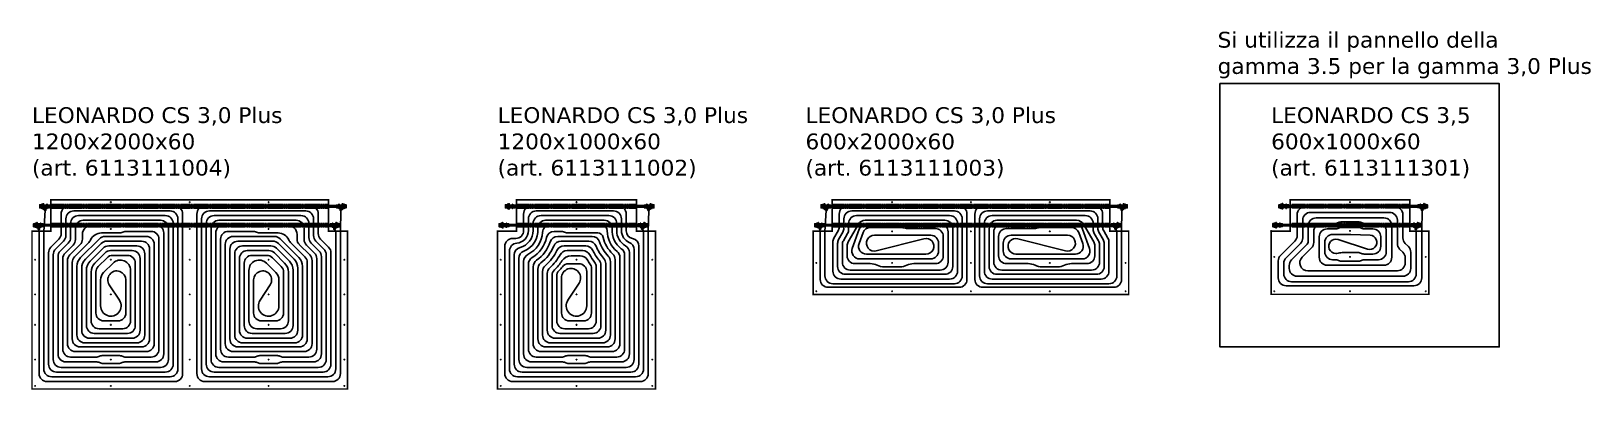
# Model space of a CAD drawing. Header units: millimetres. Extents: x 811 to 39016, y -8361 to 5964.
# Drawn here: x 29130 to 39016, y 3690 to 5964 of the extents above; entities that cross this region are included whole.
import ezdxf

# ---------------------------------------------------------------- set-up
doc = ezdxf.new("R2010")
doc.units = ezdxf.units.MM
doc.linetypes.add('ACAD_ISO02W100', pattern=[15, 12, -3])
doc.linetypes.add('CENTER', pattern=[25.4, 15.875, -3.175, 3.175, -3.175])
for name, color, linetype in [('Pannelli Leonardo', 7, 'Continuous'), ('Raccorderia', 8, 'Continuous'), ('Testi_Cornici', 7, 'Continuous')]:
    doc.layers.add(name, color=color, linetype=linetype)
doc.styles.add('style1', font='verdana.ttf')

msp = doc.modelspace()

# ---------------------------------------------------------------- texts
at = {"layer": 'Testi_Cornici', "char_height": 100, "attachment_point": 1, "style": 'style1'}
for s, insert, width in [('\\pxql;Si utilizza il pannello della\\Pgamma 3.5 per la gamma 3,0 Plus', (36650.2, 5960.1), 2924.822), ('LEONARDO CS 3,0 Plus\\P1200x2000x60\\P(art. 6113111004)', (29135.1, 5482.1), 2564.222), ('LEONARDO CS 3,0 Plus\\P1200x1000x60\\P(art. 6113111002)', (32086.5, 5482.1), 2917.402), ('LEONARDO CS 3,0 Plus\\P600x2000x60\\P(art. 6113111003)', (34037.9, 5482.1), 2950.097), ('LEONARDO CS 3,5\\P600x1000x60\\P(art. 6113111301)', (36989.3, 5482.1), 2640.614)]:
    msp.add_mtext(s, dxfattribs=dict(at, insert=insert, width=width))

# ---------------------------------------------------------------- blocks, each defined once
blk = doc.blocks.new('Nipples 20-CS')
at = {"layer": 'Raccorderia', "linetype": 'ByBlock'}
h = blk.add_hatch(color=9, dxfattribs=at)
h.dxf.hatch_style = 1
h.paths.add_polyline_path([(-21.5, 8.6), (-36.7, 8.6), (-36.7, 0), (-21.5, 0)])
h.paths.add_polyline_path([(-21.5, 0), (-36.7, 0), (-36.7, -8.6), (-21.5, -8.6)])
h = blk.add_hatch(color=256, dxfattribs=at)
h.dxf.hatch_style = 1
h.paths.add_polyline_path([(-18.5, 13), (-21.5, 13), (-21.5, 8.6), (-21.5, 0), (-18.5, 0)])
h.paths.add_polyline_path([(1.1, 8.6), (-18.5, 8.6), (-18.5, 0), (1.1, 0)])
h.paths.add_polyline_path([(1.1, 0), (-18.5, 0), (-9.1, -8.6), (1.1, -8.6)])
h.paths.add_polyline_path([(-18.5, 0), (-21.5, 0), (-21.5, -8.6), (-21.5, -13), (-18.5, -13), (-18.5, -8.6), (-9.1, -8.6)])
h = blk.add_hatch(color=251, dxfattribs=at)
h.dxf.hatch_style = 1
h.paths.add_polyline_path([(25.1, 10), (14.6, 10), (13.7, 13), (10.9, 13), (10.9, 9.7), (7.2, 9.7), (7.2, 14.8), (4.1, 14.8), (4.1, 17), (1.1, 17), (1.1, 13), (1.1, 0), (25.1, 0)])
h.paths.add_polyline_path([(25.1, 0), (1.1, 0), (1.1, -8.6), (1.1, -17), (4.1, -17), (4.1, -14.9), (7.2, -14.9), (7.2, -9.8), (10.9, -9.8), (10.9, -13), (13.7, -13), (14.6, -10), (25.1, -10)])
for p, q in [((-21.5, -8.6), (-21.5, 8.6)), ((1.1, 13), (1.1, -8.6))]:
    blk.add_line(p, q, dxfattribs=at)
blk.add_lwpolyline([(-18.5, 13), (-18.5, 8.6), (1.1, 8.6), (1.1, 17), (4.1, 17), (4.1, 14.8), (7.2, 14.8), (7.2, 9.7), (10.9, 9.7), (10.9, 13), (13.7, 13), (14.6, 10), (25.1, 10), (25.1, -10), (14.6, -10), (13.7, -13), (10.9, -13), (10.9, -9.8), (7.2, -9.8), (7.2, -14.9), (4.1, -14.9), (4.1, -17), (1.1, -17), (1.1, -8.6), (-18.5, -8.6), (-18.5, -13), (-21.5, -13), (-21.5, -8.6), (-36.7, -8.6), (-36.7, 8.6), (-21.5, 8.6), (-21.5, 13)], close=True, dxfattribs=at)
blk = doc.blocks.new('T 20-10-CS')
at = {"layer": 'Raccorderia', "linetype": 'ByBlock'}
h = blk.add_hatch(color=9, dxfattribs=at)
h.dxf.hatch_style = 1
h.paths.add_polyline_path([(-12.8, 8.6), (-28, 8.6), (-28, -8.6), (-12.8, -8.6)])
h = blk.add_hatch(color=256, dxfattribs=at)
h.dxf.hatch_style = 1
h.paths.add_polyline_path([(9.8, 13), (4.4, 13), (4.4, 25.7), (-4.4, 25.7), (-4.4, 13), (-12.8, 13), (-12.8, 8.6), (-12.8, -8.6), (-12.8, -13), (-9.8, -13), (-9.8, -8.6), (9.8, -8.6)])
h = blk.add_hatch(color=251, dxfattribs=at)
h.dxf.hatch_style = 1
h.paths.add_polyline_path([(33.8, 10), (22.8, 10), (21.8, 13), (19.6, 13), (19.6, 9.8), (15.9, 9.8), (15.9, 14.9), (12.8, 14.9), (12.8, 17), (9.8, 17), (9.8, 13), (9.8, 0), (33.8, 0)])
h.paths.add_polyline_path([(33.8, 0), (9.8, 0), (9.8, -8.6), (9.8, -17), (12.8, -17), (12.8, -14.8), (15.9, -14.8), (15.9, -9.7), (19.6, -9.7), (19.6, -13), (21.8, -13), (22.8, -10), (33.8, -10)])
for p, q in [((-12.8, -8.6), (-12.8, 8.6)), ((9.8, -8.6), (9.8, 13))]:
    blk.add_line(p, q, dxfattribs=at)
blk.add_lwpolyline([(9.8, 13), (4.4, 13), (4.4, 25.7), (-4.4, 25.7), (-4.4, 13), (-12.8, 13), (-12.8, 8.6), (-28, 8.6), (-28, -8.6), (-12.8, -8.6), (-12.8, -13), (-9.8, -13), (-9.8, -8.6), (9.8, -8.6), (9.8, -17), (12.8, -17), (12.8, -14.8), (15.9, -14.8), (15.9, -9.7), (19.6, -9.7), (19.6, -13), (21.8, -13), (22.8, -10), (33.8, -10), (33.8, 10), (22.8, 10), (21.8, 13), (19.6, 13), (19.6, 9.8), (15.9, 9.8), (15.9, 14.9), (12.8, 14.9), (12.8, 17), (9.8, 17)], close=True, dxfattribs=at)
blk = doc.blocks.new('Mezzo pannello 35-600X1000')
at = {"color": 252, "linetype": 'ACAD_ISO02W100', "ltscale": 0.01}
for p, q in [((-870, -30.2), (-120.2, -30.2)), ((-870, -52.3), (-120.2, -52.3)), ((-870, -150), (-120.2, -150)), ((-870, -172.1), (-120.2, -172.1))]:
    blk.add_line(p, q, dxfattribs=at)
at = {"color": 251}
for p, q in [((-835, -226.9), (-835, -95)), ((-785, -45), (-215, -45)), ((-250, -80), (-750, -80)), ((-165, -95), (-165, -241.4)), ((-45, -200), (-42.8, -67.2)), ((-800, -130), (-800, -241.4)), ((-765, -262.1), (-765, -165)), ((-715, -115), (-285, -115)), ((-595, -150), (-680, -150)), ((-645, -185), (-595, -185)), ((-450.8, -140.1), (-550.8, -140.1)), ((-549.2, -175), (-450.8, -175)), ((-497.9, -167.5), (-502.1, -167.5)), ((-500, -165.4), (-500, -169.6)), ((-405, -150), (-320, -150)), ((-405, -185), (-355, -185)), ((-235, -165), (-235, -365)), ((-200, -277.1), (-200, -130)), ((-80, -200), (-82.8, -187)), ((-940.4, -353), (-849.6, -262.3)), ((-814.6, -276.8), (-905.4, -367.5)), ((-870.4, -382), (-775.3, -286.9)), ((-730, -200), (-730, -270.4)), ((-695, -365), (-695, -235)), ((-660, -330), (-660, -270)), ((-610, -220), (-495, -220)), ((-576.1, -252.2), (-388.9, -312.8)), ((-373.1, -225.1), (-494.8, -220)), ((-305, -235), (-305, -295)), ((-270, -200), (-270, -330)), ((-150.4, -276.8), (-129.6, -297.5)), ((-80, -470), (-80, -200)), ((-45, -200), (-45, -495)), ((-955, -495), (-955, -388.3)), ((-744.6, -305.8), (-803.5, -364.7)), ((-595, -380), (-610, -380)), ((-583.2, -340.1), (-590.7, -340)), ((-450.8, -335), (-549.2, -335)), ((-450.8, -390), (-549.2, -390)), ((-355, -345), (-405, -345)), ((-320, -380), (-405, -380)), ((-164.6, -333.2), (-185.4, -312.5)), ((-150, -400), (-150, -368.5)), ((-115, -332.8), (-115, -435)), ((-920, -402.8), (-920, -470)), ((-885, -435), (-885, -417.3)), ((-165, -485), (-835, -485)), ((-768.2, -450), (-200, -450)), ((-285, -415), (-645, -415)), ((-95, -545), (-905, -545)), ((-870, -520), (-130, -520))]:
    blk.add_line(p, q, dxfattribs=at)
at = {"color": 31, "linetype": 'CENTER', "true_color": 0xffb997}
for p, q in [((-497.9, -15), (-502.1, -15)), ((-500, -12.9), (-500, -17.1)), ((-1002.1, -197.5), (-997.9, -197.5)), ((-1000, -195.4), (-1000, -199.6)), ((-497.9, -197.5), (-502.1, -197.5)), ((-500, -195.4), (-500, -199.6)), ((-977.9, -362.5), (-982.1, -362.5)), ((-980, -360.4), (-980, -364.6)), ((-497.9, -362.5), (-502.1, -362.5)), ((-500, -360.4), (-500, -364.6)), ((-17.9, -362.5), (-22.1, -362.5)), ((-20, -360.4), (-20, -364.6)), ((-977.9, -580), (-982.1, -580)), ((-980, -577.9), (-980, -582.1)), ((-497.9, -580), (-502.1, -580)), ((-500, -577.9), (-500, -582.1)), ((-17.9, -580), (-22.1, -580)), ((-20, -577.9), (-20, -582.1))]:
    blk.add_line(p, q, dxfattribs=at)
at = {"const_width": 10}
for points in [[(-500, -600.1), (-1000, -600), (-1000, -199.2), (-879.8, -199.2), (-879.8, 0), (-439.9, -0.1)], [(-500, -600.1), (0, -600), (0, -199.2), (-120.2, -199.2), (-120.2, 0), (-560.1, -0.1)]]:
    blk.add_lwpolyline(points, dxfattribs=at)
at = {"color": 11, "const_width": 20}
blk.add_lwpolyline([(-55.6, -41.5), (-903.6, -41.5)], dxfattribs=at)
at = {"color": 171, "linetype": 'Continuous', "const_width": 20}
blk.add_lwpolyline([(-95.6, -161.3), (-943.6, -161.3)], dxfattribs=at)
at = {"color": 4, "linetype": 'Continuous', "true_color": 0x00ffff}
for centre in [(-500, -15), (-1000, -197.5), (-500, -197.5), (-980, -362.5), (-500, -362.5), (-20, -362.5), (-980, -580), (-500, -580), (-20, -580)]:
    blk.add_circle(centre, 1.75, dxfattribs=at)
at = {"color": 251}
blk.add_circle((-500, -167.5), 1.75, dxfattribs=at)
for centre, radius, start, end in [((-785, -95), 50, 90, 180), ((-750, -130), 50, 90, 180), ((-250, -130), 50, 0, 90), ((-215, -95), 50, 0, 90), ((-715, -165), 50, 90, 180), ((-680, -200), 50, 90, 180), ((-645, -235), 50, 90, 180), ((-596.7, -95.1), 55, 271.71993, 294.61998), ((-595, -130), 55, 270, 294.61998), ((-550.8, -195.1), 55, 90, 114.61998), ((-549.2, -230), 55, 90, 114.61998), ((-450.8, -195.1), 55, 65.38002, 90), ((-450.8, -230), 55, 65.38002, 90), ((-405.1, -95), 55, 245.44199, 270.05558), ((-405, -130), 55, 245.38002, 270), ((-355, -235), 50, 0, 90), ((-320, -200), 50, 0, 90), ((-285, -165), 50, 0, 90), ((-885, -226.9), 50, 315, 0), ((-850, -241.4), 50, 315, 0), ((-800, -262.1), 35, 315, 0), ((-780, -270.4), 50, 315, 0), ((-610, -270), 50, 90, 180), ((-590, -295), 45, 72.06261, 269.1), ((-375, -270), 45, 252.06261, 87.63), ((-355, -295), 50, 270, 0), ((-150, -277.1), 50, 180, 225), ((-115, -241.4), 50, 180, 225), ((-905, -388.3), 50, 135, 180), ((-870, -402.8), 50, 135, 180), ((-835, -417.3), 50, 135, 180), ((-768.2, -400), 50, 135, 270), ((-645, -365), 50, 180, 270), ((-610, -330), 50, 180, 270), ((-595, -435), 55, 65.38002, 90), ((-582.3, -285.1), 55, 269.1, 287.54836), ((-549.2, -335), 55, 245.38002, 270), ((-549.2, -390), 55, 90, 107.54836), ((-450.8, -390), 55, 65.38002, 90), ((-450.8, -335), 55, 270, 294.61998), ((-405, -290), 55, 245.38002, 270), ((-405, -435), 55, 90, 114.61998), ((-320, -330), 50, 270, 0), ((-285, -365), 50, 270, 0), ((-200, -368.5), 50, 0, 45), ((-165, -332.8), 50, 0, 45), ((-870, -470), 50, 180, 270), ((-835, -435), 50, 180, 270), ((-200, -400), 50, 270, 0), ((-165, -435), 50, 270, 0), ((-130, -470), 50, 270, 0), ((-905, -495), 50, 180, 270), ((-95, -495), 50, 270, 0)]:
    blk.add_arc(centre, radius, start, end, dxfattribs=at)
at = {"linetype": 'ByBlock', "rotation": 180}
for p in [(-925.1, -41.5), (-965.1, -161.3)]:
    blk.add_blockref('Nipples 20-CS', p, dxfattribs=at)
at = {"linetype": 'ByBlock', "xscale": -1, "rotation": 180}
for p in [(-42.8, -41.5), (-82.8, -161.3)]:
    blk.add_blockref('T 20-10-CS', p, dxfattribs=at)
blk = doc.blocks.new('Pannello 3Plus-1200x2000')
at = {"color": 200}
for p, q in [((-1925, -200), (-1916.9, -67.4)), ((-1815, -90.1), (-1815, -214.1)), ((-1095, -40.1), (-1765, -40.1)), ((-1735, -70.1), (-1125, -70.1)), ((-1045, -1102.5), (-1045, -90.1)), ((-955, -1102.5), (-955, -90.1)), ((-905, -40.1), (-235, -40.1)), ((-265, -70.1), (-875, -70.1)), ((-185, -90.1), (-185, -214.1)), ((-45, -200), (-42.5, -67.4)), ((-1955, -200), (-1956.9, -187.2)), ((-1785, -226.5), (-1785, -120.1)), ((-1755, -150.1), (-1755, -239)), ((-1725, -251.4), (-1725, -180.1)), ((-1155, -100.1), (-1705, -100.1)), ((-1675, -130.1), (-1185, -130.1)), ((-1215, -160.1), (-1620, -160.1)), ((-1135, -180.1), (-1135, -1012.5)), ((-1105, -1042.5), (-1105, -150.1)), ((-1075, -120.1), (-1075, -1072.5)), ((-925, -120.1), (-925, -1072.5)), ((-895, -1042.5), (-895, -150.1)), ((-865, -180.1), (-865, -1012.5)), ((-845, -100.1), (-295, -100.1)), ((-325, -130.1), (-815, -130.1)), ((-785, -160.1), (-380, -160.1)), ((-275, -251.4), (-275, -180.1)), ((-245, -150.1), (-245, -239)), ((-215, -226.5), (-215, -120.1)), ((-75, -200), (-82.5, -187.2)), ((-1955, -200), (-1955, -1102.5)), ((-1925, -1072.5), (-1925, -200)), ((-1829.6, -249.5), (-1880.4, -300.2)), ((-1850.4, -312.6), (-1799.6, -261.9)), ((-1769.6, -274.3), (-1820.4, -325)), ((-1790.4, -337.5), (-1739.6, -286.7)), ((-1694.6, -284.2), (-1760.4, -349.9)), ((-1730.4, -362.3), (-1643, -275)), ((-1572.6, -246.9), (-1691.6, -365.9)), ((-1680, -220.1), (-1680, -248.8)), ((-1661.6, -377), (-1561.6, -276.9)), ((-1560, -210.1), (-1450, -210.1)), ((-1275, -232.3), (-1537.2, -232.3)), ((-1526.2, -262.3), (-1305, -262.3)), ((-1335, -292.3), (-1513.8, -292.3)), ((-1398, -200.1), (-1245, -200.1)), ((-1225, -912.5), (-1225, -282.3)), ((-1195, -250.1), (-1195, -947.5)), ((-1165, -977.5), (-1165, -210.1)), ((-835, -977.5), (-835, -210.1)), ((-805, -250.1), (-805, -947.5)), ((-775, -912.5), (-775, -282.3)), ((-602, -200.1), (-755, -200.1)), ((-725, -232.3), (-462.8, -232.3)), ((-473.8, -262.3), (-695, -262.3)), ((-665, -292.3), (-486.2, -292.3)), ((-440, -210.1), (-550, -210.1)), ((-338.4, -377), (-438.4, -276.9)), ((-427.4, -246.9), (-308.4, -365.9)), ((-269.6, -362.3), (-357, -275)), ((-320, -220.1), (-320, -248.8)), ((-305.4, -284.2), (-239.6, -349.9)), ((-209.6, -337.5), (-260.4, -286.7)), ((-230.4, -274.3), (-179.6, -325)), ((-149.6, -312.6), (-200.4, -261.9)), ((-170.4, -249.5), (-119.6, -300.2)), ((-75, -1072.5), (-75, -200)), ((-45, -200), (-45, -1102.5)), ((-1895, -335.5), (-1895, -1042.5)), ((-1865, -1012.5), (-1865, -348)), ((-1835, -360.4), (-1835, -977.5)), ((-1805, -947.5), (-1805, -372.8)), ((-1775, -385.2), (-1775, -912.5)), ((-1549.1, -306.9), (-1631.6, -389.4)), ((-1601.6, -401.8), (-1536.7, -336.9)), ((-1524.3, -366.9), (-1580.4, -423)), ((-1501.3, -322.3), (-1365, -322.3)), ((-1395, -352.3), (-1488.9, -352.3)), ((-1315, -372.3), (-1315, -827.5)), ((-1285, -857.5), (-1285, -342.3)), ((-1255, -312.3), (-1255, -882.5)), ((-745, -312.3), (-745, -882.5)), ((-715, -857.5), (-715, -342.3)), ((-685, -372.3), (-685, -827.5)), ((-498.7, -322.3), (-635, -322.3)), ((-605, -352.3), (-511.1, -352.3)), ((-475.7, -366.9), (-419.6, -423)), ((-398.4, -401.8), (-463.3, -336.9)), ((-450.9, -306.9), (-368.4, -389.4)), ((-225, -385.2), (-225, -912.5)), ((-195, -947.5), (-195, -372.8)), ((-165, -360.4), (-165, -977.5)), ((-135, -1012.5), (-135, -348)), ((-105, -335.5), (-105, -1042.5)), ((-1745, -882.5), (-1745, -397.7)), ((-1715, -422.5), (-1715, -857.5)), ((-1685, -827.5), (-1685, -433.5)), ((-1655, -446), (-1655, -797.5)), ((-1625, -767.5), (-1625, -458.4)), ((-1595, -458.4), (-1595, -717.9)), ((-1545.9, -461.2), (-1486.1, -401.4)), ((-1375, -447.4), (-1375, -767.5)), ((-1345, -797.5), (-1345, -402.3)), ((-655, -797.5), (-655, -402.3)), ((-625, -447.4), (-625, -767.5)), ((-454.1, -461.2), (-513.9, -401.4)), ((-405, -458.4), (-405, -717.9)), ((-375, -767.5), (-375, -458.4)), ((-345, -446), (-345, -797.5)), ((-315, -827.5), (-315, -433.5)), ((-285, -422.5), (-285, -857.5)), ((-255, -882.5), (-255, -397.7)), ((-1565, -672.9), (-1565, -507.2)), ((-1509.8, -539.1), (-1445.6, -637.3)), ((-1405, -717.9), (-1405, -507.9)), ((-595, -717.9), (-595, -507.9)), ((-490.2, -539.1), (-554.4, -637.3)), ((-435, -672.9), (-435, -507.2)), ((-1545, -767.9), (-1455, -767.9)), ((-455, -767.9), (-545, -767.9)), ((-1365, -877.5), (-1635, -877.5)), ((-1605, -847.5), (-1395, -847.5)), ((-1425, -817.5), (-1575, -817.5)), ((-635, -877.5), (-365, -877.5)), ((-395, -847.5), (-605, -847.5)), ((-575, -817.5), (-425, -817.5)), ((-1725, -962.5), (-1275, -962.5)), ((-1305, -932.5), (-1695, -932.5)), ((-1665, -907.5), (-1335, -907.5)), ((-1450, -987.5), (-1550, -987.5)), ((-275, -962.5), (-725, -962.5)), ((-695, -932.5), (-305, -932.5)), ((-335, -907.5), (-665, -907.5)), ((-550, -987.5), (-450, -987.5)), ((-1185, -1062.5), (-1815, -1062.5)), ((-1785, -1027.5), (-1593.6, -1027.5)), ((-1593.6, -997.5), (-1755, -997.5)), ((-1550, -1037.5), (-1450, -1037.5)), ((-1245, -997.5), (-1406.4, -997.5)), ((-1406.4, -1027.5), (-1215, -1027.5)), ((-815, -1062.5), (-185, -1062.5)), ((-593.6, -1027.5), (-785, -1027.5)), ((-755, -997.5), (-593.6, -997.5)), ((-450, -1037.5), (-550, -1037.5)), ((-406.4, -997.5), (-245, -997.5)), ((-215, -1027.5), (-406.4, -1027.5)), ((-1905, -1152.5), (-1095, -1152.5)), ((-1125, -1122.5), (-1875, -1122.5)), ((-1845, -1092.5), (-1155, -1092.5)), ((-95, -1152.5), (-905, -1152.5)), ((-875, -1122.5), (-125, -1122.5)), ((-155, -1092.5), (-845, -1092.5))]:
    blk.add_line(p, q, dxfattribs=at)
at = {"color": 252, "linetype": 'ACAD_ISO02W100', "ltscale": 0.01}
for p, q in [((-1000, -30.4), (-1879.8, -30.4)), ((-1000, -52.5), (-1879.8, -52.5)), ((-1000, -30.4), (-120.2, -30.4)), ((-1000, -52.5), (-120.2, -52.5)), ((-1000, -150.2), (-1879.8, -150.2)), ((-1000, -172.2), (-1879.8, -172.2)), ((-1000, -150.2), (-120.2, -150.2)), ((-1000, -172.2), (-120.2, -172.2))]:
    blk.add_line(p, q, dxfattribs=at)
at = {"color": 31, "linetype": 'CENTER', "true_color": 0xffb997}
for p, q in [((-1502.1, -15), (-1497.9, -15)), ((-1500, -12.9), (-1500, -17.1)), ((-997.9, -15), (-1002.1, -15)), ((-1002.1, -15), (-997.9, -15)), ((-1000, -12.9), (-1000, -17.1)), ((-1000, -12.9), (-1000, -17.1)), ((-497.9, -15), (-502.1, -15)), ((-500, -12.9), (-500, -17.1)), ((-1497.9, -185), (-1502.1, -185)), ((-1500, -182.9), (-1500, -187.1)), ((-997.9, -185), (-1002.1, -185)), ((-1000, -182.9), (-1000, -187.1)), ((-497.9, -185), (-502.1, -185)), ((-500, -182.9), (-500, -187.1)), ((-1977.9, -380), (-1982.1, -380)), ((-1980, -377.9), (-1980, -382.1)), ((-1497.9, -380), (-1502.1, -380)), ((-1500, -377.9), (-1500, -382.1)), ((-997.9, -380), (-1002.1, -380)), ((-1000, -377.9), (-1000, -382.1)), ((-497.9, -380), (-502.1, -380)), ((-500, -377.9), (-500, -382.1)), ((-17.9, -380), (-22.1, -380)), ((-20, -377.9), (-20, -382.1)), ((-1977.9, -600), (-1982.1, -600)), ((-1980, -597.9), (-1980, -602.1)), ((-1497.9, -600), (-1502.1, -600)), ((-1500, -597.9), (-1500, -602.1)), ((-997.9, -600), (-1002.1, -600)), ((-1000, -597.9), (-1000, -602.1)), ((-497.9, -600), (-502.1, -600)), ((-500, -597.9), (-500, -602.1)), ((-17.9, -600), (-22.1, -600)), ((-20, -597.9), (-20, -602.1)), ((-1977.9, -793), (-1982.1, -793)), ((-1980, -790.9), (-1980, -795.1)), ((-1497.9, -793), (-1502.1, -793)), ((-1500, -790.9), (-1500, -795.1)), ((-997.9, -793), (-1002.1, -793)), ((-1000, -790.9), (-1000, -795.1)), ((-497.9, -793), (-502.1, -793)), ((-500, -790.9), (-500, -795.1)), ((-17.9, -793), (-22.1, -793)), ((-20, -790.9), (-20, -795.1)), ((-1977.9, -1013), (-1982.1, -1013)), ((-1980, -1010.9), (-1980, -1015.1)), ((-1497.9, -1013), (-1502.1, -1013)), ((-1500, -1010.9), (-1500, -1015.1)), ((-997.9, -1013), (-1002.1, -1013)), ((-1000, -1010.9), (-1000, -1015.1)), ((-497.9, -1013), (-502.1, -1013)), ((-500, -1010.9), (-500, -1015.1)), ((-17.9, -1013), (-22.1, -1013)), ((-20, -1010.9), (-20, -1015.1)), ((-1977.9, -1180), (-1982.1, -1180)), ((-1980, -1177.9), (-1980, -1182.1)), ((-1497.9, -1180), (-1502.1, -1180)), ((-1500, -1177.9), (-1500, -1182.1)), ((-997.9, -1180), (-1002.1, -1180)), ((-1000, -1177.9), (-1000, -1182.1)), ((-497.9, -1180), (-502.1, -1180)), ((-500, -1177.9), (-500, -1182.1)), ((-17.9, -1180), (-22.1, -1180)), ((-20, -1177.9), (-20, -1182.1))]:
    blk.add_line(p, q, dxfattribs=at)
at = {"const_width": 10}
for points in [[(-1000, 0), (-1879.8, 0), (-1879.8, -199.2), (-2000, -199.2), (-2000, -1200), (-1000, -1200)], [(-1000, 0), (-120.2, 0), (-120.2, -199.2), (0, -199.2), (0, -1200), (-1000, -1200)]]:
    blk.add_lwpolyline(points, dxfattribs=at)
at = {"color": 11, "const_width": 20}
for points in [[(-1903.6, -41.5), (-1000, -41.5)], [(-55.6, -41.5), (-1000, -41.5)]]:
    blk.add_lwpolyline(points, dxfattribs=at)
at = {"color": 171, "linetype": 'Continuous', "const_width": 20}
for points in [[(-1943.6, -161.3), (-1000, -161.5)], [(-95.6, -161.5), (-1000, -161.5)]]:
    blk.add_lwpolyline(points, dxfattribs=at)
at = {"color": 4, "linetype": 'Continuous', "true_color": 0x00ffff}
for centre in [(-1500, -15), (-1000, -15), (-1000, -15), (-500, -15), (-1500, -185), (-1000, -185), (-500, -185), (-1980, -380), (-1500, -380), (-1000, -380), (-500, -380), (-20, -380), (-1980, -600), (-1500, -600), (-1000, -600), (-500, -600), (-20, -600), (-1980, -793), (-1500, -793), (-1000, -793), (-500, -793), (-20, -793), (-1980, -1013), (-1500, -1013), (-1000, -1013), (-500, -1013), (-20, -1013), (-1980, -1180), (-1500, -1180), (-1000, -1180), (-500, -1180), (-20, -1180)]:
    blk.add_circle(centre, 1.75, dxfattribs=at)
at = {"color": 200}
for centre, radius, start, end in [((-1765, -90.1), 50, 90, 180), ((-1735, -120.1), 50, 90, 180), ((-1125, -120.1), 50, 0, 90), ((-1095, -90.1), 50, 0, 90), ((-905, -90.1), 50, 90, 180), ((-875, -120.1), 50, 90, 180), ((-265, -120.1), 50, 0, 90), ((-235, -90.1), 50, 0, 90), ((-1705, -150.1), 50, 90, 180), ((-1675, -180.1), 50, 90, 180), ((-1620, -220.1), 60, 90, 180), ((-1215, -210.1), 50, 0, 90), ((-1185, -180.1), 50, 0, 90), ((-1155, -150.1), 50, 0, 90), ((-845, -150.1), 50, 90, 180), ((-815, -180.1), 50, 90, 180), ((-785, -210.1), 50, 90, 180), ((-380, -220.1), 60, 0, 90), ((-325, -180.1), 50, 0, 90), ((-295, -150.1), 50, 0, 90), ((-1865, -214.1), 50, 315, 0), ((-1835, -226.5), 50, 315, 0), ((-1805, -239), 50, 315, 0), ((-1775, -251.4), 50, 315, 0), ((-1730, -248.8), 50, 315, 0), ((-1696.1, -221.9), 75, 315, 335.09636), ((-1560, -285.1), 75, 90, 155.09636), ((-1537.2, -282.3), 50, 90, 135), ((-1526.2, -312.3), 50, 90, 135), ((-1513.8, -342.3), 50, 90, 135), ((-1450, -140.1), 70, 270, 291.78679), ((-1398, -270.1), 70, 90, 111.78679), ((-1335, -342.3), 50, 0, 90), ((-1305, -312.3), 50, 0, 90), ((-1275, -282.3), 50, 0, 90), ((-1245, -250.1), 50, 0, 90), ((-755, -250.1), 50, 90, 180), ((-725, -282.3), 50, 90, 180), ((-695, -312.3), 50, 90, 180), ((-665, -342.3), 50, 90, 180), ((-602, -270.1), 70, 68.21321, 90), ((-550, -140.1), 70, 248.21321, 270), ((-486.2, -342.3), 50, 45, 90), ((-473.8, -312.3), 50, 45, 90), ((-462.8, -282.3), 50, 45, 90), ((-440, -285.1), 75, 24.90364, 90), ((-303.9, -221.9), 75, 204.90364, 225), ((-270, -248.8), 50, 180, 225), ((-225, -251.4), 50, 180, 225), ((-195, -239), 50, 180, 225), ((-165, -226.5), 50, 180, 225), ((-135, -214.1), 50, 180, 225), ((-1845, -335.5), 50, 135, 180), ((-1815, -348), 50, 135, 180), ((-1785, -360.4), 50, 135, 180), ((-1755, -372.8), 50, 135, 180), ((-1725, -385.2), 50, 135, 180), ((-1695, -397.7), 50, 135, 180), ((-1635, -422.5), 80, 135, 180), ((-1605, -433.5), 80, 135, 180), ((-1575, -446), 80, 135, 180), ((-1501.3, -372.3), 50, 90, 135), ((-1488.9, -402.3), 50, 90, 135), ((-1440.1, -447.4), 65.1, 0, 135), ((-1395, -402.3), 50, 0, 90), ((-1365, -372.3), 50, 0, 90), ((-635, -372.3), 50, 90, 180), ((-605, -402.3), 50, 90, 180), ((-559.9, -447.4), 65.1, 45, 180), ((-511.1, -402.3), 50, 45, 90), ((-498.7, -372.3), 50, 45, 90), ((-425, -446), 80, 0, 45), ((-395, -433.5), 80, 0, 45), ((-365, -422.5), 80, 0, 45), ((-305, -397.7), 50, 0, 45), ((-275, -385.2), 50, 0, 45), ((-245, -372.8), 50, 0, 45), ((-215, -360.4), 50, 0, 45), ((-185, -348), 50, 0, 45), ((-155, -335.5), 50, 0, 45), ((-1545, -458.4), 80, 135, 180), ((-1545, -458.4), 50, 135, 180), ((-1499.9, -507.2), 65.1, 135, 180), ((-1462.1, -507.9), 57.1, 0, 213.1837), ((-537.9, -507.9), 57.1, 326.8163, 180), ((-500.1, -507.2), 65.1, 0, 45), ((-455, -458.4), 50, 0, 45), ((-455, -458.4), 80, 0, 45), ((-1500, -672.9), 65, 180, 33.1837), ((-500, -672.9), 65, 146.8163, 0), ((-1575, -767.5), 50, 180, 270), ((-1545, -717.9), 50, 180, 270), ((-1455, -717.9), 50, 270, 0), ((-1425, -767.5), 50, 270, 0), ((-575, -767.5), 50, 180, 270), ((-545, -717.9), 50, 180, 270), ((-455, -717.9), 50, 270, 0), ((-425, -767.5), 50, 270, 0), ((-1695, -882.5), 50, 180, 270), ((-1665, -857.5), 50, 180, 270), ((-1635, -827.5), 50, 180, 270), ((-1605, -797.5), 50, 180, 270), ((-1395, -797.5), 50, 270, 0), ((-1365, -827.5), 50, 270, 0), ((-1335, -857.5), 50, 270, 0), ((-1305, -882.5), 50, 270, 0), ((-695, -882.5), 50, 180, 270), ((-665, -857.5), 50, 180, 270), ((-635, -827.5), 50, 180, 270), ((-605, -797.5), 50, 180, 270), ((-395, -797.5), 50, 270, 0), ((-365, -827.5), 50, 270, 0), ((-335, -857.5), 50, 270, 0), ((-305, -882.5), 50, 270, 0), ((-1785, -977.5), 50, 180, 270), ((-1755, -947.5), 50, 180, 270), ((-1725, -912.5), 50, 180, 270), ((-1550, -1037.5), 50, 90, 115.84193), ((-1450, -1037.5), 50, 64.15807, 90), ((-1275, -912.5), 50, 270, 0), ((-1245, -947.5), 50, 270, 0), ((-1215, -977.5), 50, 270, 0), ((-785, -977.5), 50, 180, 270), ((-755, -947.5), 50, 180, 270), ((-725, -912.5), 50, 180, 270), ((-550, -1037.5), 50, 90, 115.84193), ((-450, -1037.5), 50, 64.15807, 90), ((-275, -912.5), 50, 270, 0), ((-245, -947.5), 50, 270, 0), ((-215, -977.5), 50, 270, 0), ((-1875, -1072.5), 50, 180, 270), ((-1845, -1042.5), 50, 180, 270), ((-1815, -1012.5), 50, 180, 270), ((-1593.6, -947.5), 50, 270, 295.84193), ((-1593.6, -1077.5), 50, 64.15807, 90), ((-1550, -987.5), 50, 244.15807, 270), ((-1450, -987.5), 50, 270, 295.84193), ((-1406.4, -947.5), 50, 244.15807, 270), ((-1406.4, -1077.5), 50, 90, 115.84193), ((-1185, -1012.5), 50, 270, 0), ((-1155, -1042.5), 50, 270, 0), ((-1125, -1072.5), 50, 270, 0), ((-875, -1072.5), 50, 180, 270), ((-845, -1042.5), 50, 180, 270), ((-815, -1012.5), 50, 180, 270), ((-593.6, -947.5), 50, 270, 295.84193), ((-593.6, -1077.5), 50, 64.15807, 90), ((-550, -987.5), 50, 244.15807, 270), ((-450, -987.5), 50, 270, 295.84193), ((-406.4, -947.5), 50, 244.15807, 270), ((-406.4, -1077.5), 50, 90, 115.84193), ((-185, -1012.5), 50, 270, 0), ((-155, -1042.5), 50, 270, 0), ((-125, -1072.5), 50, 270, 0), ((-1905, -1102.5), 50, 180, 270), ((-1095, -1102.5), 50, 270, 0), ((-905, -1102.5), 50, 180, 270), ((-95, -1102.5), 50, 270, 0)]:
    blk.add_arc(centre, radius, start, end, dxfattribs=at)
at = {"linetype": 'ByBlock', "rotation": 180}
for p in [(-1916.4, -41.5), (-1956.4, -161.3)]:
    blk.add_blockref('T 20-10-CS', p, dxfattribs=at)
at = {"linetype": 'ByBlock', "xscale": -1, "rotation": 180}
for p in [(-42.8, -41.5), (-82.8, -161.3)]:
    blk.add_blockref('T 20-10-CS', p, dxfattribs=at)
blk = doc.blocks.new('Mezzo pannello 3Plus-1200x1000')
at = {"color": 252, "linetype": 'ACAD_ISO02W100', "ltscale": 0.01}
for p, q in [((-880, -30.4), (-120.2, -30.4)), ((-880, -52.5), (-120.2, -52.5)), ((-880, -150.2), (-120.2, -150.2)), ((-880, -172.2), (-120.2, -172.2))]:
    blk.add_line(p, q, dxfattribs=at)
at = {"color": 200}
for p, q in [((-835, -90.1), (-835, -195)), ((-235, -40.1), (-785, -40.1)), ((-755, -70.1), (-265, -70.1)), ((-185, -196), (-185, -90.1)), ((-45, -200), (-42.5, -67.4)), ((-805, -195), (-805, -120.1)), ((-775, -150.1), (-775, -195)), ((-295, -100.1), (-725, -100.1)), ((-695.6, -130.1), (-324.3, -130.1)), ((-340.9, -160.1), (-665.5, -160.1)), ((-245, -196), (-245, -150.1)), ((-215, -120.1), (-215, -196)), ((-75, -200), (-82.5, -187.2)), ((-955, -295), (-955, -1102.5)), ((-885, -245), (-905, -245)), ((-641.1, -200.1), (-602, -200.1)), ((-401.4, -232.3), (-619, -232.3)), ((-598, -262.3), (-422.4, -262.3)), ((-441.7, -292.3), (-578.6, -292.3)), ((-550, -210.1), (-365.6, -210.1)), ((-105, -1042.5), (-105, -294)), ((-75, -200), (-75, -1072.5)), ((-45, -1102.5), (-45, -200)), ((-925, -1072.5), (-925, -324.6)), ((-895, -349.9), (-895, -1042.5)), ((-865, -1012.5), (-865, -371.6)), ((-835, -391), (-835, -977.5)), ((-560.2, -322.3), (-460.3, -322.3)), ((-475.8, -354.9), (-533.5, -354.9)), ((-285, -857.5), (-285, -392)), ((-255, -379.3), (-255, -882.5)), ((-225, -912.5), (-225, -365.7)), ((-195, -350.9), (-195, -947.5)), ((-165, -977.5), (-165, -334.6)), ((-135, -316), (-135, -1012.5)), ((-805, -947.5), (-805, -408.5)), ((-775, -424.8), (-775, -912.5)), ((-745, -882.5), (-745, -439.9)), ((-715, -454.2), (-715, -857.5)), ((-685, -827.5), (-685, -467.8)), ((-655, -480.7), (-655, -797.5)), ((-625, -767.5), (-625, -484.4)), ((-550, -405.1), (-485, -405.1)), ((-435, -455.1), (-435, -672.9)), ((-405, -717.9), (-405, -435.5)), ((-375, -425.8), (-375, -767.5)), ((-345, -797.5), (-345, -414.8)), ((-315, -403.9), (-315, -827.5)), ((-595, -495.8), (-595, -717.9)), ((-554.4, -637.3), (-483.5, -529)), ((-545, -767.9), (-455, -767.9)), ((-365, -877.5), (-635, -877.5)), ((-605, -847.5), (-395, -847.5)), ((-425, -817.5), (-575, -817.5)), ((-725, -962.5), (-275, -962.5)), ((-305, -932.5), (-695, -932.5)), ((-665, -907.5), (-335, -907.5)), ((-450, -987.5), (-550, -987.5)), ((-185, -1062.5), (-815, -1062.5)), ((-785, -1027.5), (-593.6, -1027.5)), ((-593.6, -997.5), (-755, -997.5)), ((-550, -1037.5), (-450, -1037.5)), ((-245, -997.5), (-406.4, -997.5)), ((-406.4, -1027.5), (-215, -1027.5)), ((-905, -1152.5), (-95, -1152.5)), ((-125, -1122.5), (-875, -1122.5)), ((-845, -1092.5), (-155, -1092.5))]:
    blk.add_line(p, q, dxfattribs=at)
at = {"color": 31, "linetype": 'CENTER', "true_color": 0xffb997}
for p, q in [((-502.1, -15), (-497.9, -15)), ((-500, -12.9), (-500, -17.1)), ((-502.1, -185), (-497.9, -185)), ((-500, -182.9), (-500, -187.1)), ((-982.1, -380), (-977.9, -380)), ((-980, -377.9), (-980, -382.1)), ((-502.1, -380), (-497.9, -380)), ((-500, -377.9), (-500, -382.1)), ((-22.1, -380), (-17.9, -380)), ((-20, -377.9), (-20, -382.1)), ((-982.1, -600), (-977.9, -600)), ((-980, -597.9), (-980, -602.1)), ((-502.1, -600), (-497.9, -600)), ((-500, -597.9), (-500, -602.1)), ((-22.1, -600), (-17.9, -600)), ((-20, -597.9), (-20, -602.1)), ((-982.1, -793), (-977.9, -793)), ((-980, -790.9), (-980, -795.1)), ((-502.1, -793), (-497.9, -793)), ((-500, -790.9), (-500, -795.1)), ((-22.1, -793), (-17.9, -793)), ((-20, -790.9), (-20, -795.1)), ((-982.1, -1013), (-977.9, -1013)), ((-980, -1010.9), (-980, -1015.1)), ((-502.1, -1013), (-497.9, -1013)), ((-500, -1010.9), (-500, -1015.1)), ((-22.1, -1013), (-17.9, -1013)), ((-20, -1010.9), (-20, -1015.1)), ((-982.1, -1180), (-977.9, -1180)), ((-980, -1177.9), (-980, -1182.1)), ((-502.1, -1180), (-497.9, -1180)), ((-500, -1177.9), (-500, -1182.1)), ((-22.1, -1180), (-17.9, -1180)), ((-20, -1177.9), (-20, -1182.1))]:
    blk.add_line(p, q, dxfattribs=at)
at = {"const_width": 10}
for points in [[(0, -1200), (0, -199.2), (-120.2, -199.2), (-120.2, 0), (-879.8, 0), (-879.8, -199.2), (-1000, -199.2), (-1000, -1200)], [(-382.6, -198.4), (-382.6, -198.4)]]:
    blk.add_lwpolyline(points, close=True, dxfattribs=at)
at = {"color": 11, "const_width": 20}
blk.add_lwpolyline([(-55.6, -41.5), (-903.6, -41.5)], dxfattribs=at)
at = {"color": 171, "linetype": 'Continuous', "const_width": 20}
blk.add_lwpolyline([(-95.6, -161.3), (-943.6, -161.3)], dxfattribs=at)
at = {"color": 4, "linetype": 'Continuous', "true_color": 0x00ffff}
for centre in [(-500, -15), (-500, -185), (-980, -380), (-500, -380), (-20, -380), (-980, -600), (-500, -600), (-20, -600), (-980, -793), (-500, -793), (-20, -793), (-980, -1013), (-500, -1013), (-20, -1013), (-980, -1180), (-500, -1180), (-20, -1180)]:
    blk.add_circle(centre, 1.75, dxfattribs=at)
at = {"color": 200}
for centre, radius, start, end in [((-785, -90.1), 50, 90, 180), ((-755, -120.1), 50, 90, 180), ((-265, -120.1), 50, 0, 90), ((-235, -90.1), 50, 0, 90), ((-885, -195), 50, 270, 0), ((-885, -195), 80, 274.41173, 0), ((-885, -195), 110, 284.47751, 0), ((-885, -195), 140, 291.61827, 4.49781), ((-725, -150.1), 50, 90, 180), ((-695.6, -180.1), 50, 90, 184.49781), ((-665.5, -210.1), 50, 90, 176.06433), ((-340.9, -196), 35.9, 0, 90), ((-324.3, -180.1), 50, 355.19655, 90), ((-135, -196), 170, 180, 230.4788), ((-295, -150.1), 50, 0, 90), ((-135, -196), 140, 175.19655, 234.62346), ((-135, -196), 110, 180, 240), ((-135, -196), 80, 180, 247.38014), ((-135, -196), 50, 180, 258.46304), ((-905, -295), 50, 90, 180), ((-875, -324.6), 50, 94.41173, 180), ((-885, -195), 170, 297.03569, 356.06433), ((-885, -195), 200, 301.33225, 347.26747), ((-885, -195), 230, 304.8499, 341.83312), ((-885, -195), 260, 307.79972, 337.76619), ((-641.1, -250.1), 50, 90, 167.26747), ((-619, -282.3), 50, 90, 161.83312), ((-598, -312.3), 50, 90, 157.76619), ((-578.6, -342.3), 50, 90, 154.32694), ((-602, -270.1), 70, 68.21321, 90), ((-550, -140.1), 70, 248.21321, 270), ((-441.7, -342.3), 50, 25.5004, 90), ((-422.4, -312.3), 50, 22.03225, 90), ((-401.4, -282.3), 50, 17.94945, 90), ((-135, -196), 260, 202.03225, 222.10345), ((-365.6, -246), 35.9, 12.23636, 90), ((-135, -196), 230, 197.94945, 224.41531), ((-135, -196), 200, 192.23636, 227.15636), ((-215, -334.6), 50, 0, 60), ((-185, -316), 50, 0, 67.38014), ((-155, -294), 50, 0, 78.46304), ((-845, -349.9), 50, 104.47751, 180), ((-815, -371.6), 50, 111.61827, 180), ((-785, -391), 50, 117.03569, 180), ((-755, -408.5), 50, 121.33225, 180), ((-725, -424.8), 50, 124.8499, 180), ((-885, -195), 290, 310.32022, 334.32694), ((-885, -195), 320, 312.50664, 331.36754), ((-885, -195), 350, 314.427, 326.81248), ((-560.2, -372.3), 50, 90, 151.36754), ((-533.5, -424.9), 70, 90, 146.81248), ((-475.8, -404.9), 50, 31.50879, 90), ((-460.3, -372.3), 50, 28.45438, 90), ((-135, -196), 349.7, 211.50879, 216.81062), ((-135, -196), 320, 208.45438, 218.39167), ((-135, -196), 289.8, 205.5004, 220.07912), ((-425, -425.8), 50, 0, 38.39167), ((-395, -414.8), 50, 0, 40.07912), ((-365, -403.9), 50, 0, 42.10345), ((-335, -392), 50, 0, 44.41531), ((-305, -379.3), 50, 0, 47.15636), ((-275, -365.7), 50, 0, 50.4788), ((-245, -350.9), 50, 0, 54.62346), ((-695, -439.9), 50, 127.79972, 180), ((-665, -454.2), 50, 130.32022, 180), ((-635, -467.8), 50, 132.50664, 180), ((-605, -480.7), 50, 134.427, 180), ((-575, -484.4), 50, 136.9664, 180), ((-885, -195), 374.1, 316.9664, 322.17196), ((-534.3, -495.8), 60.7, 326.8163, 180), ((-550, -455.1), 50, 90, 142.17196), ((-485, -455.1), 50, 0, 90), ((-455, -435.5), 50, 0, 36.81062), ((-500, -672.9), 65, 146.8163, 0), ((-575, -767.5), 50, 180, 270), ((-545, -717.9), 50, 180, 270), ((-455, -717.9), 50, 270, 0), ((-425, -767.5), 50, 270, 0), ((-695, -882.5), 50, 180, 270), ((-665, -857.5), 50, 180, 270), ((-635, -827.5), 50, 180, 270), ((-605, -797.5), 50, 180, 270), ((-395, -797.5), 50, 270, 0), ((-365, -827.5), 50, 270, 0), ((-335, -857.5), 50, 270, 0), ((-305, -882.5), 50, 270, 0), ((-785, -977.5), 50, 180, 270), ((-755, -947.5), 50, 180, 270), ((-725, -912.5), 50, 180, 270), ((-550, -1037.5), 50, 90, 115.84193), ((-450, -1037.5), 50, 64.15807, 90), ((-275, -912.5), 50, 270, 0), ((-245, -947.5), 50, 270, 0), ((-215, -977.5), 50, 270, 0), ((-875, -1072.5), 50, 180, 270), ((-845, -1042.5), 50, 180, 270), ((-815, -1012.5), 50, 180, 270), ((-593.6, -947.5), 50, 270, 295.84193), ((-593.6, -1077.5), 50, 64.15807, 90), ((-550, -987.5), 50, 244.15807, 270), ((-450, -987.5), 50, 270, 295.84193), ((-406.4, -947.5), 50, 244.15807, 270), ((-406.4, -1077.5), 50, 90, 115.84193), ((-185, -1012.5), 50, 270, 0), ((-155, -1042.5), 50, 270, 0), ((-125, -1072.5), 50, 270, 0), ((-905, -1102.5), 50, 180, 270), ((-95, -1102.5), 50, 270, 0)]:
    blk.add_arc(centre, radius, start, end, dxfattribs=at)
at = {"linetype": 'ByBlock', "xscale": -1}
for p in [(-925.1, -41.5), (-965.1, -161.3)]:
    blk.add_blockref('Nipples 20-CS', p, dxfattribs=at)
at = {"linetype": 'ByBlock', "xscale": -1, "rotation": 180}
for p in [(-42.8, -41.5), (-82.8, -161.3)]:
    blk.add_blockref('T 20-10-CS', p, dxfattribs=at)
blk = doc.blocks.new('Pannello 3Plus-600x2000')
at = {"color": 200}
for p, q in [((-1925, -200), (-1916.9, -67.2)), ((-1835, -90.1), (-1835, -172.3)), ((-1075.1, -40.1), (-1785, -40.1)), ((-1755, -70.1), (-1105.1, -70.1)), ((-1025.1, -505), (-1025.1, -90.1)), ((-974.9, -505), (-974.9, -90.1)), ((-924.9, -40.1), (-215, -40.1)), ((-245, -70.1), (-894.9, -70.1)), ((-165, -90.1), (-165, -172.3)), ((-45, -200), (-42.5, -67.2)), ((-1955, -200), (-1956.9, -187.2)), ((-1841.7, -197.3), (-1868.3, -243.4)), ((-1805, -180.4), (-1805, -120.1)), ((-1778.3, -267.5), (-1713.4, -155.1)), ((-1775, -150.1), (-1775, -188.4)), ((-1707.5, -185.5), (-1752, -307.8)), ((-1135.1, -100.1), (-1725, -100.1)), ((-1670.1, -130.1), (-1165.1, -130.1)), ((-1195.1, -152.6), (-1660.5, -152.6)), ((-1636.7, -174.9), (-1450, -174.9)), ((-1395, -182.6), (-1225.1, -182.6)), ((-1115.1, -180.1), (-1115.1, -422.5)), ((-1085.1, -452.5), (-1085.1, -150.1)), ((-1055.1, -120.1), (-1055.1, -482.5)), ((-944.9, -120.1), (-944.9, -482.5)), ((-914.9, -452.5), (-914.9, -150.1)), ((-884.9, -180.1), (-884.9, -422.5)), ((-864.9, -100.1), (-275, -100.1)), ((-329.9, -130.1), (-834.9, -130.1)), ((-804.9, -152.6), (-339.5, -152.6)), ((-605, -182.6), (-774.9, -182.6)), ((-363.3, -174.9), (-550, -174.9)), ((-292.5, -185.5), (-248, -307.8)), ((-221.7, -267.5), (-286.6, -155.1)), ((-225, -150.1), (-225, -188.4)), ((-195, -180.4), (-195, -120.1)), ((-158.3, -197.3), (-131.7, -243.4)), ((-75, -200), (-82.5, -187.2)), ((-1955, -200), (-1955, -505)), ((-1925, -482.5), (-1925, -200)), ((-1875, -268.4), (-1875, -452.5)), ((-1845, -422.5), (-1845, -276.5)), ((-1838.3, -251.5), (-1811.7, -205.4)), ((-1815, -284.5), (-1815, -395.3)), ((-1781.7, -213.4), (-1808.3, -259.5)), ((-1785, -354.9), (-1785, -292.5)), ((-1709.1, -277.8), (-1683.7, -207.8)), ((-1255.1, -225.1), (-1612.2, -225.1)), ((-1599.8, -323.6), (-1297.5, -246.5)), ((-1205.1, -324.9), (-1205.1, -275.1)), ((-1175.1, -232.6), (-1175.1, -354.9)), ((-1145.1, -395.3), (-1145.1, -202.6)), ((-854.9, -395.3), (-854.9, -202.6)), ((-824.9, -232.6), (-824.9, -354.9)), ((-794.9, -324.9), (-794.9, -275.1)), ((-744.9, -225.1), (-387.8, -225.1)), ((-400.2, -323.6), (-702.5, -246.5)), ((-290.9, -277.8), (-316.3, -207.8)), ((-218.3, -213.4), (-191.7, -259.5)), ((-215, -354.9), (-215, -292.5)), ((-161.7, -251.5), (-188.3, -205.4)), ((-185, -284.5), (-185, -395.3)), ((-155, -422.5), (-155, -276.5)), ((-125, -268.4), (-125, -452.5)), ((-75, -482.5), (-75, -200)), ((-45, -200), (-45, -505)), ((-1705, -374.9), (-1255.1, -374.9)), ((-1285.1, -344.9), (-1662.2, -344.9)), ((-295, -374.9), (-744.9, -374.9)), ((-714.9, -344.9), (-337.8, -344.9)), ((-1165.1, -472.5), (-1795, -472.5)), ((-1765, -445.3), (-1195.1, -445.3)), ((-1637.6, -404.9), (-1735, -404.9)), ((-1450, -425.1), (-1550, -425.1)), ((-1225.1, -404.9), (-1362.4, -404.9)), ((-834.9, -472.5), (-205, -472.5)), ((-235, -445.3), (-804.9, -445.3)), ((-774.9, -404.9), (-637.6, -404.9)), ((-550, -425.1), (-450, -425.1)), ((-362.4, -404.9), (-265, -404.9)), ((-1905, -555), (-1075.1, -555)), ((-1105.1, -532.5), (-1875, -532.5)), ((-1825, -502.5), (-1135.1, -502.5)), ((-95, -555), (-924.9, -555)), ((-894.9, -532.5), (-125, -532.5)), ((-175, -502.5), (-864.9, -502.5))]:
    blk.add_line(p, q, dxfattribs=at)
at = {"color": 252, "linetype": 'ACAD_ISO02W100', "ltscale": 0.01}
for p, q in [((-1000, -30.4), (-1879.8, -30.4)), ((-1000, -52.5), (-1879.8, -52.5)), ((-1000, -30.4), (-120.2, -30.4)), ((-1000, -52.5), (-120.2, -52.5)), ((-1000, -150.2), (-1879.8, -150.2)), ((-1000, -172.3), (-1879.8, -172.3)), ((-1000, -150.2), (-120.2, -150.2)), ((-1000, -172.2), (-120.2, -172.2))]:
    blk.add_line(p, q, dxfattribs=at)
at = {"color": 31, "linetype": 'CENTER', "true_color": 0xffb997}
for p, q in [((-1502.1, -15), (-1497.9, -15)), ((-1500, -12.9), (-1500, -17.1)), ((-1002.1, -15), (-997.9, -15)), ((-1000, -12.9), (-1000, -17.1)), ((-502.1, -15), (-497.9, -15)), ((-500, -12.9), (-500, -17.1)), ((-1502.1, -200), (-1497.9, -200)), ((-1500, -197.9), (-1500, -202.1)), ((-1002.1, -200), (-997.9, -200)), ((-1000, -197.9), (-1000, -202.1)), ((-502.1, -200), (-497.9, -200)), ((-500, -197.9), (-500, -202.1)), ((-1982.1, -400), (-1977.9, -400)), ((-1980, -397.9), (-1980, -402.1)), ((-1502.1, -400), (-1497.9, -400)), ((-1500, -397.9), (-1500, -402.1)), ((-1002.1, -400), (-997.9, -400)), ((-1000, -397.9), (-1000, -402.1)), ((-502.1, -400), (-497.9, -400)), ((-500, -397.9), (-500, -402.1)), ((-22.1, -400), (-17.9, -400)), ((-20, -397.9), (-20, -402.1)), ((-1982.1, -580), (-1977.9, -580)), ((-1980, -577.9), (-1980, -582.1)), ((-1502.1, -580), (-1497.9, -580)), ((-1500, -577.9), (-1500, -582.1)), ((-1002.1, -580), (-997.9, -580)), ((-1000, -577.9), (-1000, -582.1)), ((-502.1, -580), (-497.9, -580)), ((-500, -577.9), (-500, -582.1)), ((-22.1, -580), (-17.9, -580)), ((-20, -577.9), (-20, -582.1))]:
    blk.add_line(p, q, dxfattribs=at)
at = {"const_width": 10}
for points in [[(-1000, -600.2), (-2000, -600), (-2000, -199.2), (-1879.8, -199.2), (-1879.8, 0), (-1000, -0.2)], [(-1000, -600.2), (0, -600), (0, -199.2), (-120.2, -199.2), (-120.2, 0), (-1000, -0.2)]]:
    blk.add_lwpolyline(points, dxfattribs=at)
at = {"color": 11, "const_width": 20}
blk.add_lwpolyline([(-55.6, -41.5), (-1903.6, -41.5)], dxfattribs=at)
at = {"color": 171, "linetype": 'Continuous', "const_width": 20}
blk.add_lwpolyline([(-95.6, -161.3), (-1943.6, -161.3)], dxfattribs=at)
at = {"color": 4, "linetype": 'Continuous', "true_color": 0x00ffff}
for centre in [(-1500, -15), (-1000, -15), (-500, -15), (-1500, -200), (-1000, -200), (-500, -200), (-1980, -400), (-1500, -400), (-1000, -400), (-500, -400), (-20, -400), (-1980, -580), (-1500, -580), (-1000, -580), (-500, -580), (-20, -580)]:
    blk.add_circle(centre, 1.75, dxfattribs=at)
at = {"color": 200}
for centre, radius, start, end in [((-1785, -90.1), 50, 90, 180), ((-1755, -120.1), 50, 90, 180), ((-1105.1, -120.1), 50, 0, 90), ((-1075.1, -90.1), 50, 0, 90), ((-924.9, -90.1), 50, 90, 180), ((-894.9, -120.1), 50, 90, 180), ((-245, -120.1), 50, 0, 90), ((-215, -90.1), 50, 0, 90), ((-1885, -172.3), 50, 330, 0), ((-1855, -180.4), 50, 330, 0), ((-1825, -188.4), 50, 330, 0), ((-1725, -150.1), 50, 90, 180), ((-1670.1, -180.1), 50, 90, 150), ((-1660.5, -202.6), 50, 90, 160), ((-1636.7, -224.9), 50, 90, 160), ((-1450, -274.9), 100, 74.04961, 90), ((-1395, -82.6), 100, 254.04961, 270), ((-1225.1, -232.6), 50, 0, 90), ((-1195.1, -202.6), 50, 0, 90), ((-1165.1, -180.1), 50, 0, 90), ((-1135.1, -150.1), 50, 0, 90), ((-864.9, -150.1), 50, 90, 180), ((-834.9, -180.1), 50, 90, 180), ((-804.9, -202.6), 50, 90, 180), ((-774.9, -232.6), 50, 90, 180), ((-605, -82.6), 100, 270, 285.95039), ((-550, -274.9), 100, 90, 105.95039), ((-363.3, -224.9), 50, 20, 90), ((-339.5, -202.6), 50, 20, 90), ((-329.9, -180.1), 50, 30, 90), ((-275, -150.1), 50, 0, 90), ((-175, -188.4), 50, 180, 210), ((-145, -180.4), 50, 180, 210), ((-115, -172.3), 50, 180, 210), ((-1825, -268.4), 50, 150, 180), ((-1795, -276.5), 50, 150, 180), ((-1765, -284.5), 50, 150, 180), ((-1735, -292.5), 50, 150, 180), ((-1662.2, -294.9), 50, 160, 270), ((-1612.2, -275.1), 50, 90, 284.30571), ((-1285.1, -294.9), 50, 270, 104.30571), ((-1255.1, -275.1), 50, 0, 90), ((-744.9, -275.1), 50, 90, 180), ((-714.9, -294.9), 50, 75.69429, 270), ((-387.8, -275.1), 50, 255.69429, 90), ((-337.8, -294.9), 50, 270, 20), ((-265, -292.5), 50, 0, 30), ((-235, -284.5), 50, 0, 30), ((-205, -276.5), 50, 0, 30), ((-175, -268.4), 50, 0, 30), ((-1765, -395.3), 50, 180, 270), ((-1735, -354.9), 50, 180, 270), ((-1705, -324.9), 50, 160, 270), ((-1255.1, -324.9), 50, 270, 0), ((-1225.1, -354.9), 50, 270, 0), ((-1195.1, -395.3), 50, 270, 0), ((-804.9, -395.3), 50, 180, 270), ((-774.9, -354.9), 50, 180, 270), ((-744.9, -324.9), 50, 180, 270), ((-295, -324.9), 50, 270, 20), ((-265, -354.9), 50, 270, 0), ((-235, -395.3), 50, 270, 0), ((-1875, -482.5), 50, 180, 270), ((-1825, -452.5), 50, 180, 270), ((-1795, -422.5), 50, 180, 270), ((-1637.6, -504.9), 100, 64.02693, 90), ((-1550, -325.1), 100, 244.02693, 270), ((-1450, -325.1), 100, 270, 295.97307), ((-1362.4, -504.9), 100, 90, 115.97307), ((-1165.1, -422.5), 50, 270, 0), ((-1135.1, -452.5), 50, 270, 0), ((-1105.1, -482.5), 50, 270, 0), ((-894.9, -482.5), 50, 180, 270), ((-864.9, -452.5), 50, 180, 270), ((-834.9, -422.5), 50, 180, 270), ((-637.6, -504.9), 100, 64.02693, 90), ((-550, -325.1), 100, 244.02693, 270), ((-450, -325.1), 100, 270, 295.97307), ((-362.4, -504.9), 100, 90, 115.97307), ((-205, -422.5), 50, 270, 0), ((-175, -452.5), 50, 270, 0), ((-125, -482.5), 50, 270, 0), ((-1905, -505), 50, 180, 270), ((-1075.1, -505), 50, 270, 0), ((-924.9, -505), 50, 180, 270), ((-95, -505), 50, 270, 0)]:
    blk.add_arc(centre, radius, start, end, dxfattribs=at)
at = {"linetype": 'ByBlock', "rotation": 180}
for p in [(-1916.4, -41.5), (-1956.4, -161.3)]:
    blk.add_blockref('T 20-10-CS', p, dxfattribs=at)
at = {"linetype": 'ByBlock', "xscale": -1, "rotation": 180}
for p in [(-42.8, -41.5), (-82.8, -161.3)]:
    blk.add_blockref('T 20-10-CS', p, dxfattribs=at)

# ---------------------------------------------------------------- linework, layer by layer
at = {"layer": 'Testi_Cornici', "color": 2}
msp.add_lwpolyline([(36665.1, 5631.8), (38435.1, 5631.8), (38435.1, 3962.4), (36665.1, 3962.4)], close=True, dxfattribs=at)

# ---------------------------------------------------------------- block references
at = {"layer": 'Pannelli Leonardo', "color": 2}
for name, p in [('Pannello 3Plus-1200x2000', (31135.1, 4894.9)), ('Mezzo pannello 3Plus-1200x1000', (33086.5, 4894.9)), ('Pannello 3Plus-600x2000', (36086.5, 4894.9)), ('Mezzo pannello 35-600X1000', (37989.3, 4895.3))]:
    msp.add_blockref(name, p, dxfattribs=at)

msp.set_redraw_order([(e.dxf.handle, doc.entitydb.next_handle()) for e in msp.query("TEXT MTEXT ATTDEF DIMENSION ARC_DIMENSION")])  # texts and dimensions are drawn at this point

doc.saveas('drawing.dxf')
